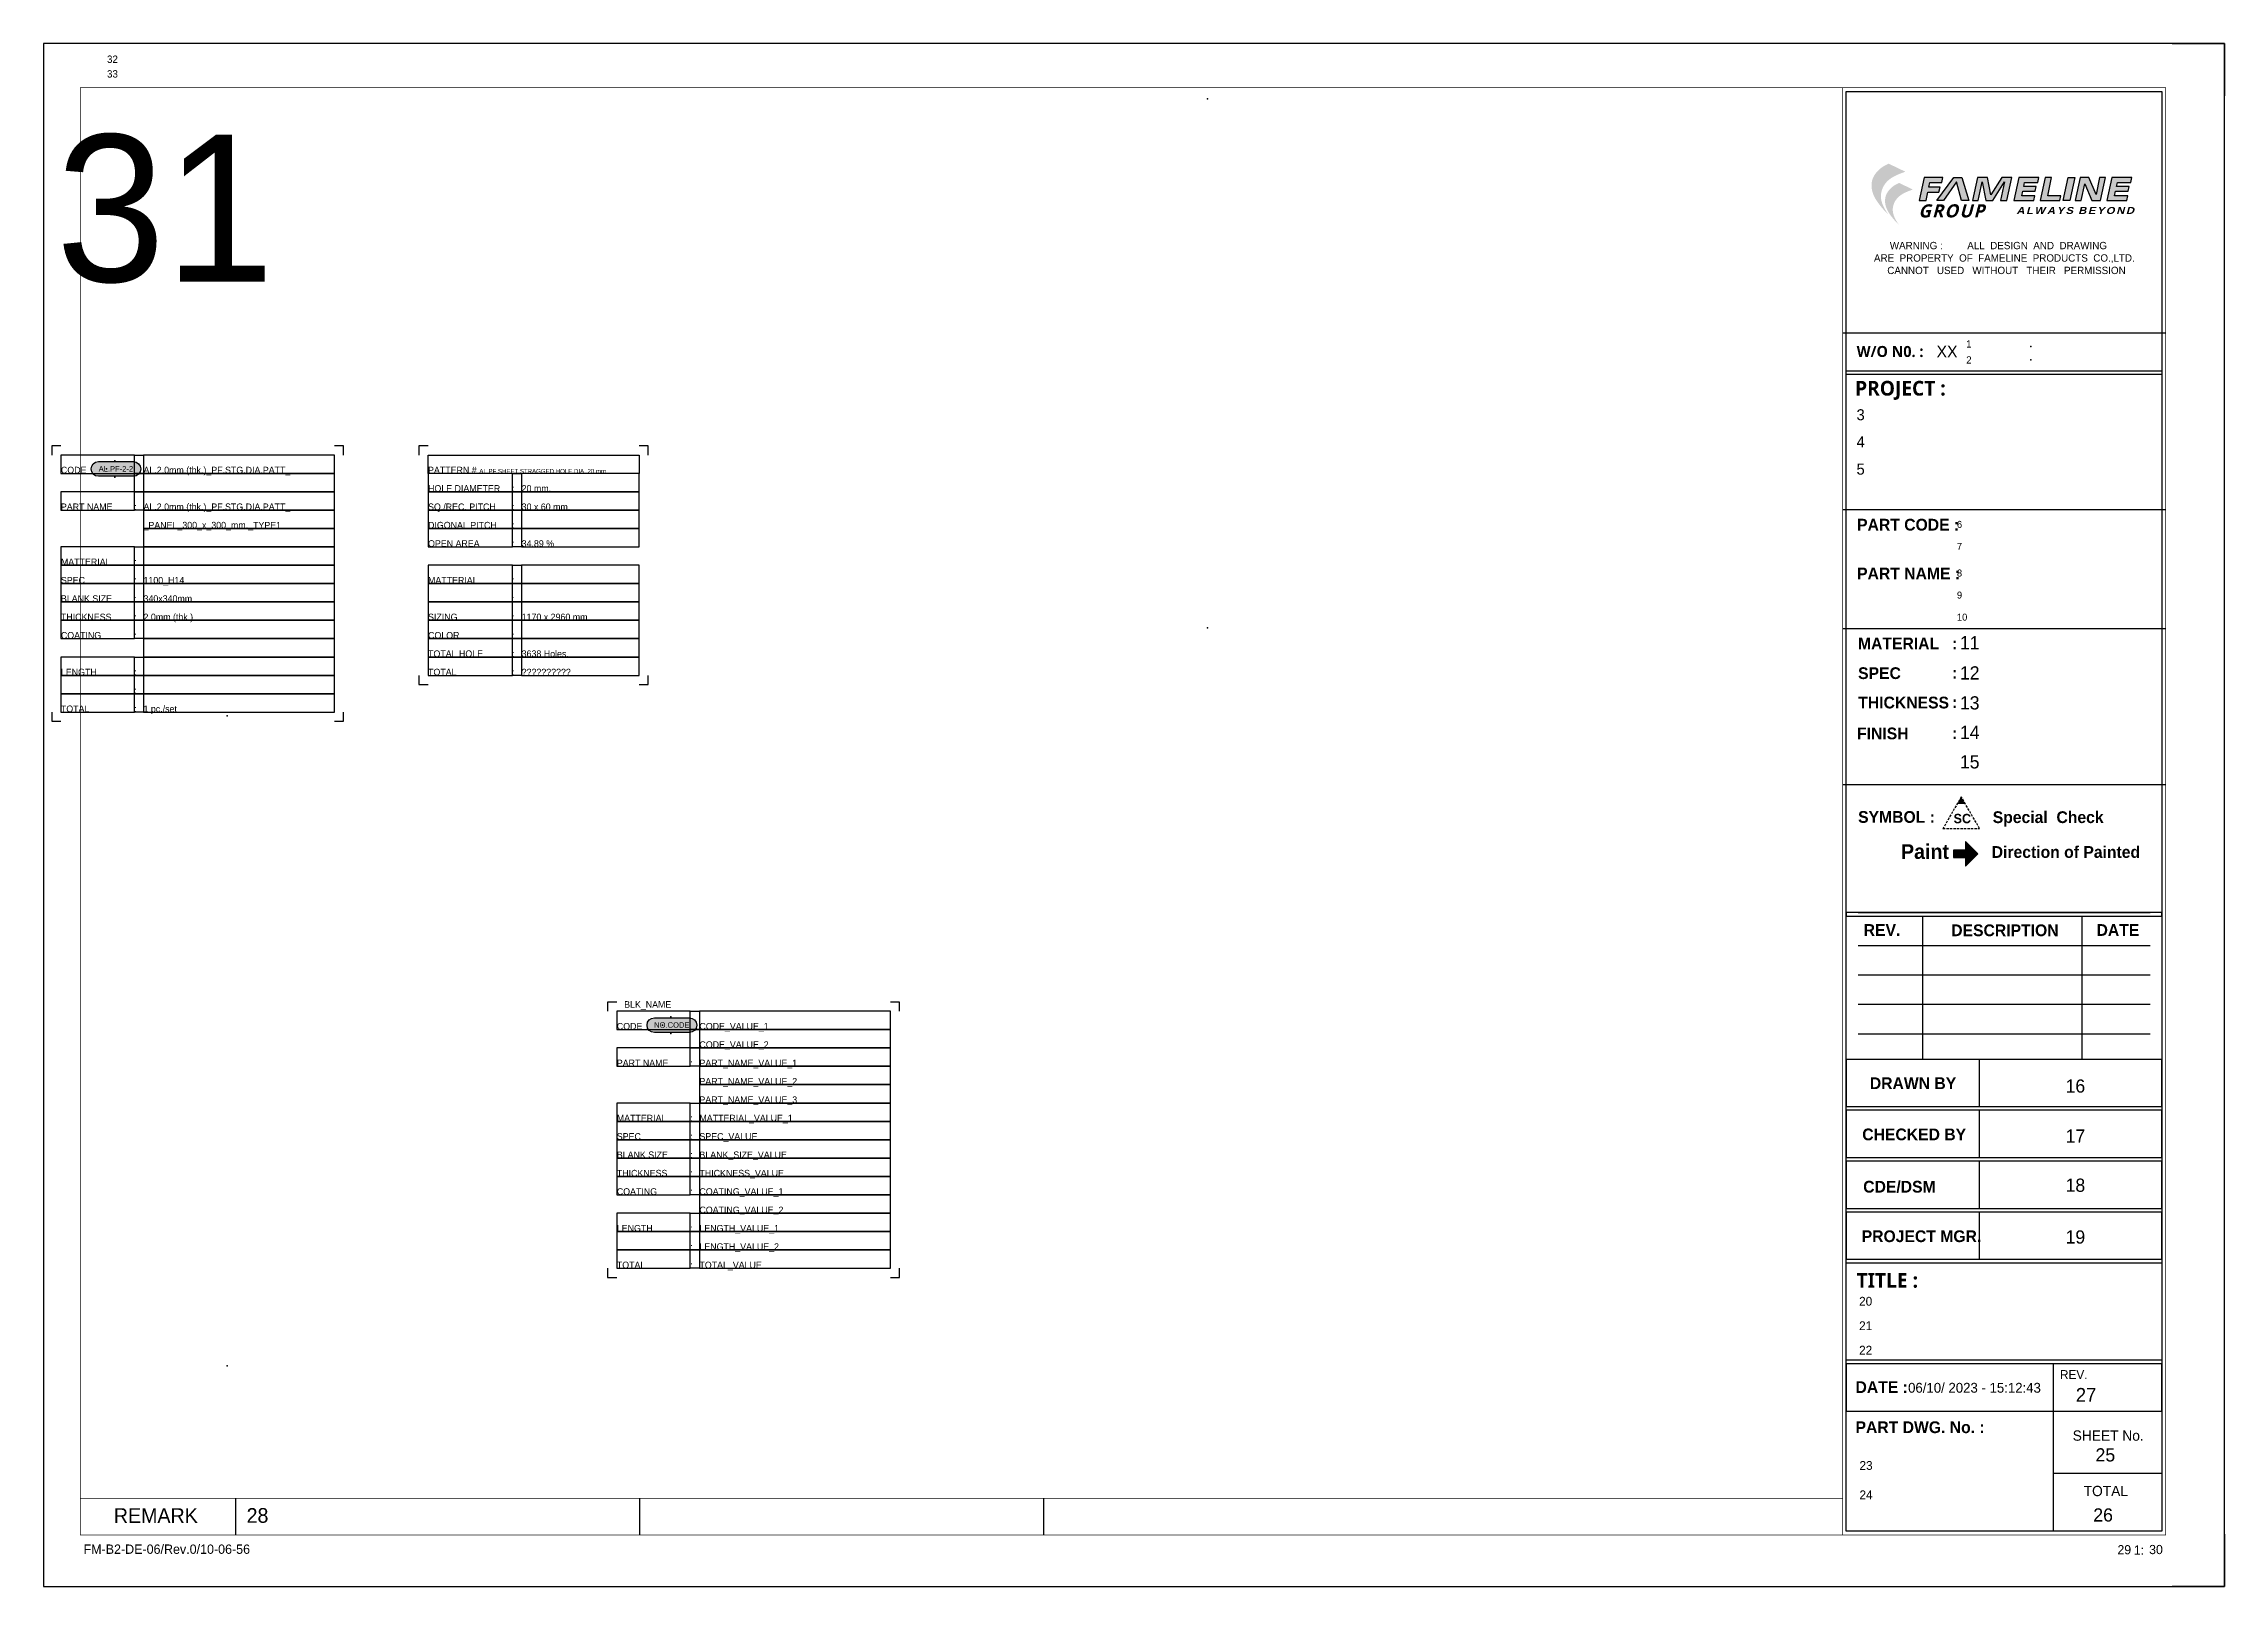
# Model space of a CAD drawing. Header units: millimetres. Extents: x -244126 to 368105, y -173968 to 259060.
# Drawn here: x 909 to 1503, y 997 to 1417 of the extents above; entities that cross this region are included whole.
import ezdxf
from ezdxf.enums import TextEntityAlignment as Align

# ---------------------------------------------------------------- set-up
doc = ezdxf.new("R2010")
doc.units = ezdxf.units.MM
doc.header["$MEASUREMENT"] = 0
for name, pattern in [('005_GG_TA_LINE', [13.75, 5, -1.25, 1.25, -1.25, 5]), ('BORDER2', [22.224999999999998, 6.35, -3.175, 6.35, -3.175, 0, -3.175]), ('HIDDEN', [9.524999999999999, 6.35, -3.175])]:
    doc.linetypes.add(name, pattern=pattern)
for name, color, linetype in [('000 - D I M 0.25', 6, 'Continuous'), ('000 - H A T C H', 8, 'Continuous'), ('000 - L I N E 0.1', 1, 'Continuous'), ('000 - SYMBOL CON', 1, 'Continuous'), ('000 - T E X T', 4, 'Continuous'), ('000 - TITLEBLOCK', 4, 'Continuous'), ('A04_TUBE SERIES', 7, 'Continuous'), ('A12_PERFORATED', 1, 'Continuous'), ('FL-Support ii', 5, 'Continuous'), ('T E X T', 4, 'Continuous')]:
    doc.layers.add(name, color=color, linetype=linetype)
doc.styles.add('BROWALLIA', font='BrowalliaUPC.ttf')
doc.styles.add('century gothic111111', font='CordiaUPC.ttf')
doc.styles.add('Cetury Gothic', font='GOTHIC.TTF')
doc.styles.add('MtXpl_BrowalliaUPC', font='BrowalliaUPC.ttf')
doc.styles.add('MtXpl_Century_Gothic', font='GOTHICB.TTF')
doc.styles.add('MtXpl_Malgun_Gothic', font='malgunbd.ttf')
doc.styles.add('TA', font='Cordia New.ttf', dxfattribs={"height": 4.5})

msp = doc.modelspace()

# ---------------------------------------------------------------- texts
at = {"layer": '000 - T E X T', "linetype": 'BORDER2', "style": 'TA'}
for s, p in [('CODE', (1065.269783486479, 1148.50353162247)), ('PART NAME', (1065.269783486479, 1138.50353162247)), (':', (1085.269783486479, 1138.50353162247)), ('MATTERIAL', (1065.269783486479, 1123.50353162247)), (':', (1085.269783486479, 1123.50353162247)), ('SPEC', (1065.269783486479, 1118.50353162247)), (':', (1085.269783486479, 1118.50353162247)), ('BLANK SIZE', (1065.269783486479, 1113.50353162247)), (':', (1085.269783486479, 1113.50353162247)), ('THICKNESS', (1065.269783486479, 1108.50353162247)), ('COATING', (1065.269783486479, 1103.50353162247)), (':', (1085.269783486479, 1108.50353162247)), (':', (1085.269783486479, 1103.50353162247)), ('LENGTH', (1065.269783486479, 1093.50353162247)), (':', (1085.269783486479, 1093.50353162247)), (':', (1085.269783486479, 1088.50353162247)), ('TOTAL', (1065.269783486479, 1083.50353162247)), (':', (1085.269783486479, 1083.50353162247))]:
    msp.add_text(s, height=1.8, dxfattribs=at).set_placement(p)
at = {"layer": '000 - T E X T', "style": 'TA', "flags": 1}
msp.add_attdef('BLK_NAME', (1067.263092140138, 1154.433322993568), '', height=1.8, dxfattribs=at)
at = {"layer": '000 - T E X T', "style": 'BROWALLIA'}
msp.add_attdef('NO.CODE', text='NO.', height=1.490927318985757, dxfattribs=at).set_placement((1080.247230542551, 1149.741292087392), align=Align.MIDDLE_CENTER)
at = {"layer": '000 - T E X T', "style": 'TA'}
for tag, p in [('CODE_VALUE_1', (1087.769783486479, 1148.50353162247)), ('CODE_VALUE_2', (1087.769783486479, 1143.50353162247)), ('PART_NAME_VALUE_1', (1087.769783486479, 1138.50353162247)), ('PART_NAME_VALUE_2', (1087.769783486479, 1133.50353162247)), ('PART_NAME_VALUE_3', (1087.769783486479, 1128.50353162247)), ('MATTERIAL_VALUE_1', (1087.769783486479, 1123.50353162247)), ('SPEC_VALUE', (1087.769783486479, 1118.50353162247)), ('BLANK_SIZE_VALUE', (1087.769783486479, 1113.50353162247)), ('THICKNESS_VALUE', (1087.769783486479, 1108.50353162247)), ('COATING_VALUE_1', (1087.769783486479, 1103.50353162247)), ('COATING_VALUE_2', (1087.769783486479, 1098.50353162247)), ('LENGTH_VALUE_1', (1087.769783486479, 1093.50353162247)), ('LENGTH_VALUE_2', (1087.769783486479, 1088.50353162247)), ('TOTAL_VALUE', (1087.769783486479, 1083.50353162247))]:
    msp.add_attdef(tag, p, '', height=1.8, dxfattribs=at)

# ---------------------------------------------------------------- blocks, each defined once
blk = doc.blocks.new('A$C829836ee')
for p in [(0, 3), (0, -3)]:
    blk.add_point(p)
blk = doc.blocks.new('*U4953')
at = {"layer": '000 - H A T C H'}
h = blk.add_hatch(color=250, dxfattribs=at)
h.dxf.hatch_style = 1
edge = h.paths.add_edge_path()
edge.add_arc((10.22903233604088, -3.798085609518239), 1.999996526771562, 90, 270, ccw=False)
edge.add_line((10.22903233604088, -1.798089082746677), (19.7635130273643, -1.798089082746678))
edge.add_arc((19.7635130273643, -3.79808560951824), 1.999996526771562, -90, 90, ccw=False)
edge.add_line((19.7635130273643, -5.798082136289803), (10.22903233604088, -5.798082136289802))
at = {"layer": '000 - SYMBOL CON', "color": 2}
blk.add_lwpolyline([(10.22903233604088, -5.798082136289802, -0.9999999999999999), (10.22903233604088, -1.798089082746677), (19.7635130273643, -1.798089082746678, -0.9999999999999999), (19.7635130273643, -5.798082136289803)], format="xyb", close=True, dxfattribs=at)
at = {"layer": 'A04_TUBE SERIES', "color": 3}
blk.add_point((12.41344191073604, -3.798085609518238), dxfattribs=at)
at = {"layer": 'Defpoints', "color": 250}
for points in [[(0, 2.5), (-2.5, 2.5), (-2.5, 0)], [(77, 0), (77, 2.5), (74.5, 2.5)], [(-2.5, -70), (-2.5, -72.5), (0, -72.5)], [(74.5, -72.5), (77, -72.5), (77, -70)]]:
    blk.add_lwpolyline(points, dxfattribs=at)
for points in [[(0, -5), (20, -5), (20, 0), (0, 0)], [(20, 0), (22.5, 0), (22.5, -5), (20, -5)], [(22.5, -5), (74.5, -5), (74.5, 0), (22.5, 0)], [(20, -5), (22.5, -5), (22.5, -10), (20, -10)], [(22.5, -10), (74.5, -10), (74.5, -5), (22.5, -5)], [(0, -15), (20, -15), (20, -10), (0, -10)], [(20, -10), (22.5, -10), (22.5, -15), (20, -15)], [(22.5, -15), (74.5, -15), (74.5, -10), (22.5, -10)], [(22.5, -20), (74.5, -20), (74.5, -15), (22.5, -15)], [(22.5, -25), (74.5, -25), (74.5, -20), (22.5, -20)], [(0, -30), (20, -30), (20, -25), (0, -25)], [(20, -25), (22.5, -25), (22.5, -30), (20, -30)], [(22.5, -30), (74.5, -30), (74.5, -25), (22.5, -25)], [(0, -35), (20, -35), (20, -30), (0, -30)], [(0, -40), (20, -40), (20, -35), (0, -35)], [(20, -30), (22.5, -30), (22.5, -35), (20, -35)], [(20, -35), (22.5, -35), (22.5, -40), (20, -40)], [(22.5, -35), (74.5, -35), (74.5, -30), (22.5, -30)], [(22.5, -40), (74.5, -40), (74.5, -35), (22.5, -35)], [(0, -45), (20, -45), (20, -40), (0, -40)], [(20, -40), (22.5, -40), (22.5, -45), (20, -45)], [(22.5, -45), (74.5, -45), (74.5, -40), (22.5, -40)], [(0, -50), (20, -50), (20, -45), (0, -45)], [(20, -45), (22.5, -45), (22.5, -50), (20, -50)], [(22.5, -50), (74.5, -50), (74.5, -45), (22.5, -45)], [(22.5, -55), (74.5, -55), (74.5, -50), (22.5, -50)], [(0, -60), (20, -60), (20, -55), (0, -55)], [(20, -55), (22.5, -55), (22.5, -60), (20, -60)], [(22.5, -60), (74.5, -60), (74.5, -55), (22.5, -55)], [(0, -65), (20, -65), (20, -60), (0, -60)], [(0, -70), (20, -70), (20, -65), (0, -65)], [(20, -60), (22.5, -60), (22.5, -65), (20, -65)], [(20, -65), (22.5, -65), (22.5, -70), (20, -70)], [(22.5, -65), (74.5, -65), (74.5, -60), (22.5, -60)], [(22.5, -70), (74.5, -70), (74.5, -65), (22.5, -65)]]:
    blk.add_lwpolyline(points, close=True, dxfattribs=at)
at = {"xscale": 0.7454636594928784, "yscale": 0.7454636594928784, "zscale": 0.7454636594928784}
blk.add_blockref('A$C829836ee', (14.71024477253762, -3.798085609518238), dxfattribs=at)
at = {"layer": '000 - T E X T', "linetype": 'BORDER2', "style": 'TA'}
for s, p in [('CODE', (0, -5)), ('PART NAME', (0, -15)), (':', (20, -15)), ('MATTERIAL', (0, -30)), (':', (20, -30)), ('SPEC', (0, -35)), (':', (20, -35)), ('BLANK SIZE', (0, -40)), (':', (20, -40)), ('THICKNESS', (0, -45)), (':', (20, -45)), ('COATING', (0, -50)), (':', (20, -50)), ('LENGTH', (0, -60)), (':', (20, -60)), (':', (20, -65)), ('TOTAL', (0, -70)), (':', (20, -70))]:
    blk.add_text(s, height=1.8, dxfattribs=at).set_placement(p)
at = {"layer": '000 - T E X T', "style": 'TA', "flags": 1}
blk.add_attdef('BLK_NAME', (1.99330865365971, 0.9297913710984744), '', height=1.8, dxfattribs=at)
at = {"layer": '000 - T E X T', "style": 'MtXpl_BrowalliaUPC'}
blk.add_attdef('NO.CODE', text='', height=1.490927318985757, dxfattribs=at).set_placement((14.97744705607189, -3.762239535077827), align=Align.MIDDLE_CENTER)
at = {"layer": '000 - T E X T', "style": 'TA'}
for tag, p in [('CODE_VALUE_1', (22.5, -5)), ('CODE_VALUE_2', (22.5, -10)), ('PART_NAME_VALUE_1', (22.5, -15)), ('PART_NAME_VALUE_2', (22.5, -20)), ('PART_NAME_VALUE_3', (22.5, -25)), ('MATTERIAL_VALUE_1', (22.5, -30)), ('SPEC_VALUE', (22.5, -35)), ('BLANK_SIZE_VALUE', (22.5, -40)), ('THICKNESS_VALUE', (22.5, -45)), ('COATING_VALUE_1', (22.5, -50)), ('COATING_VALUE_2', (22.5, -55)), ('LENGTH_VALUE_1', (22.5, -60)), ('LENGTH_VALUE_2', (22.5, -65)), ('TOTAL_VALUE', (22.5, -70))]:
    blk.add_attdef(tag, p, '', height=1.8, dxfattribs=at)
blk = doc.blocks.new('A$C895ab30c')
at = {"layer": 'Defpoints', "color": 250}
blk.add_lwpolyline([(-3.552713678800501e-15, 2.5), (-2.500000000000004, 2.5), (-2.500000000000004, 0)], dxfattribs=at)
blk = doc.blocks.new('*U77')
at = {"layer": 'Defpoints', "color": 250}
for points in [[(0, 0), (57.5, 0), (57.5, -5), (0, -5)], [(0, -10), (23, -10), (23, -5), (0, -5)], [(23, -5), (25.5, -5), (25.5, -10), (23, -10)], [(25.5, -10), (57.5, -10), (57.5, -5), (25.5, -5)], [(0, -15), (23, -15), (23, -10), (0, -10)], [(23, -10), (25.5, -10), (25.5, -15), (23, -15)], [(25.5, -15), (57.5, -15), (57.5, -10), (25.5, -10)], [(0, -20), (23, -20), (23, -15), (0, -15)], [(23, -15), (25.5, -15), (25.5, -20), (23, -20)], [(25.5, -20), (57.5, -20), (57.5, -15), (25.5, -15)], [(0, -25), (23, -25), (23, -20), (0, -20)], [(23, -20), (25.5, -20), (25.5, -25), (23, -25)], [(25.5, -25), (57.5, -25), (57.5, -20), (25.5, -20)], [(0, -35), (23, -35), (23, -30), (0, -30)], [(0, -40), (23, -40), (23, -35), (0, -35)], [(23, -30), (25.5, -30), (25.5, -35), (23, -35)], [(23, -35), (25.5, -35), (25.5, -40), (23, -40)], [(25.5, -35), (57.5, -35), (57.5, -30), (25.5, -30)], [(25.5, -40), (57.5, -40), (57.5, -35), (25.5, -35)], [(0, -45), (23, -45), (23, -40), (0, -40)], [(23, -40), (25.5, -40), (25.5, -45), (23, -45)], [(25.5, -45), (57.5, -45), (57.5, -40), (25.5, -40)], [(0, -50), (23, -50), (23, -45), (0, -45)], [(23, -45), (25.5, -45), (25.5, -50), (23, -50)], [(25.5, -50), (57.5, -50), (57.5, -45), (25.5, -45)], [(0, -55), (23, -55), (23, -50), (0, -50)], [(23, -50), (25.5, -50), (25.5, -55), (23, -55)], [(25.5, -55), (57.5, -55), (57.5, -50), (25.5, -50)], [(0, -60), (23, -60), (23, -55), (0, -55)], [(23, -55), (25.5, -55), (25.5, -60), (23, -60)], [(25.5, -60), (57.5, -60), (57.5, -55), (25.5, -55)]]:
    blk.add_lwpolyline(points, close=True, dxfattribs=at)
blk.add_blockref('A$C895ab30c', (0, 0))
for p, rotation in [((57.5, 0), 270), ((0, -60), 90), ((57.5, -60), 180)]:
    blk.add_blockref('A$C895ab30c', p, dxfattribs=dict(rotation=rotation))
at = {"style": 'TA', "flags": 1}
blk.add_attdef('BLK_NAME', (-3.552713678800501e-15, 2.5), '', height=1.8, dxfattribs=at)
at = {"layer": '000 - T E X T', "linetype": 'BORDER2', "style": 'TA'}
for s, p in [('PATTERN #', (0, -5)), ('HOLE DIAMETER', (0, -10)), (':', (23, -10)), ('SQ./REC. PITCH', (0, -15)), (':', (23, -15)), ('OPEN AREA', (0, -25)), ('DIGONAL PITCH', (0, -20)), (':', (23, -20)), (':', (23, -25)), ('MATTERIAL', (0, -35)), (':', (23, -35)), (':', (23, -40)), ('SIZING', (0, -45)), (':', (23, -45)), ('TOTAL HOLE', (0, -55)), ('COLOR ', (0, -50)), (':', (23, -50)), ('TOTAL ', (0, -60)), (':', (23, -55)), (':', (23, -60))]:
    blk.add_text(s, height=1.8, dxfattribs=at).set_placement(p)
at = {"layer": '000 - T E X T', "style": 'TA'}
for tag, p, height in [('PATTERN_DNCE', (13.97398693914147, -5), 1.2), ('HOLE_DIAMETER_VALUE', (25.5, -10), 1.8), ('SQUARE/REC_PITCH_VALUE', (25.5, -15), 1.8), ('OPEN_AREA_VALUE', (25.5, -25), 1.8), ('DIGONAL_PITCH_VALUE', (25.5, -20), 1.8), ('MATTERIAL_VALUE_1', (25.5, -35), 1.8), ('MATTERIAL_VALUE2', (25.5, -40), 1.8), ('SIZING_VALUE', (25.5, -45), 1.8), ('TOTAL_HOLE_VALUE', (25.5, -55), 1.8), ('COATING_VALUE_2', (25.5, -50), 1.8), ('TOTAL_VALUE', (25.5, -60), 1.8)]:
    blk.add_attdef(tag, p, '', height=height, dxfattribs=at)
blk = doc.blocks.new('A$Cfd196da9')
at = {"color": 0, "linetype": 'ByBlock', "const_width": 0.1}
blk.add_lwpolyline([(-143.5, -98.00000000003524), (96.5, -98.00000000003524), (96.5, 98.99999999999818), (-143.5, 98.99999999999818)], close=True, dxfattribs=at)
blk = doc.blocks.new('NEW LOGO FAMELINE')
h = blk.add_hatch(color=3)
h.dxf.hatch_style = 1
h.set_gradient(color1=(51, 51, 51), color2=(132, 132, 132), tint=1, name='INVHEMISPHERICAL')
edge = h.paths.add_edge_path()
edge.add_spline(control_points=[(167.0009379049615, -151.3195899169125), (166.2300903971212, -150.2307498488213), (164.6454674884558, -147.9924330634379), (161.9336230606338, -143.2349570570494), (159.3387790329635, -137.4182601433833), (158.4162445258817, -130.5570095750954), (159.3929645388224, -124.3607889874937), (161.9122106576623, -118.5657471613215), (166.7520948166673, -112.3159602859086), (175.3260902869029, -106.7969179839532), (182.6574049598245, -104.1772068173204), (186.7210622629117, -102.7251332276289)], knot_values=[0, 0, 0, 0, 3.999368288381419, 8.221458259253552, 16.42343478912841, 22.93582580862983, 28.68338092297152, 35.03036184530792, 41.7023102665413, 52.1065712332997, 65.0453057074517, 65.0453057074517, 65.0453057074517, 65.0453057074517], degree=3, periodic=0)
edge.add_line((186.7210622629117, -102.7251332276289), (167.4851385871406, -93.50220472138264))
edge.add_spline(control_points=[(167.4851385871406, -93.50220472138264), (165.3449348516812, -94.53950998418381), (160.6957453159596, -96.79286030465181), (154.8368032497955, -101.7420330637069), (150.2723040671901, -107.6483036433815), (147.9695875419945, -114.3119507551579), (147.7948862400633, -121.1385693339457), (149.6391252143975, -128.8139873949264), (153.345679244739, -135.6045382360935), (157.9221423154468, -141.5572352551522), (162.0814630855159, -146.6763135098804), (165.308004580048, -149.7217044403617), (167.0009379049615, -151.3195899169125)], knot_values=[0, 0, 0, 0, 7.114642815614237, 15.45522156639508, 22.76137338177761, 29.24641791634722, 36.24859524546234, 42.95495187438804, 52.71696167332669, 59.17388620292658, 65.49319364631903, 72.46900818175826, 72.46900818175826, 72.46900818175826, 72.46900818175826], degree=3, periodic=0)
edge = h.paths.add_edge_path(flags=16)
edge.add_spline(control_points=[(174.4277317441898, -106.2681020591578), (174.0934479323107, -106.1557477384388), (172.5033159164102, -105.6212970825853), (168.5854423415538, -105.4022464189834), (162.7131913873577, -105.7535777315381), (156.241837696743, -106.8837334675501), (152.5787989206245, -109.0965977174627), (150.9873145802484, -110.0580231940571)], knot_values=[0, 0, 0, 0, 1.056476007499175, 5.025479140350331, 11.59914940867255, 18.81141659129087, 24.35228487922967, 24.35228487922967, 24.35228487922967, 24.35228487922967], degree=3, periodic=0)
edge.add_spline(control_points=[(150.9873145802484, -110.0580231940571), (151.0986281071745, -109.8013883766025), (151.2151872443134, -109.5472582390694), (151.8315765689322, -108.2745224017984), (152.4148654823514, -107.2990605245802), (153.9261848519288, -105.1415262649451), (154.903329282067, -103.9857659908196), (157.1403632100906, -101.6531843332038), (158.4130456123839, -100.5053823570472), (160.4365306483792, -98.95606319686007), (161.1301032780969, -98.46833517512673), (162.553068023347, -97.55639842982671), (163.2886741046715, -97.12884974403133), (164.9077087827523, -96.24735309191749), (165.7964549181476, -95.79899310012854), (166.9611115382251, -95.2269637375401), (167.224343134143, -95.09866727168222), (167.488469270631, -94.97035117312586)], knot_values=[0.6367442018246336, 0.6367442018246336, 0.6367442018246336, 0.6367442018246336, 1.528082947009263, 1.528082947009263, 5.150301452688957, 5.150301452688957, 9.845601194086786, 9.845601194086786, 15.15014956769292, 15.15014956769292, 17.80242375449598, 17.80242375449598, 20.45469794129905, 20.45469794129905, 23.49190337557659, 23.49190337557659, 24.37376189089073, 24.37376189089073, 24.37376189089073, 24.37376189089073], degree=3, periodic=0)
edge.add_line((167.4884692706309, -94.97035117312589), (183.3004730621421, -102.5516341397105))
edge.add_spline(control_points=[(183.3004730621421, -102.5516341397105), (182.4142794388122, -102.8759065321106), (181.5279388803323, -103.2070495847387), (178.5507121424566, -104.3631928114399), (176.4681088493271, -105.244571139158), (174.4277317441884, -106.2681020591585)], knot_values=[3.151220902940356, 3.151220902940356, 3.151220902940356, 3.151220902940356, 5.963358363592047, 5.963358363592047, 12.61848803004802, 12.61848803004802, 12.61848803004802, 12.61848803004802], degree=3, periodic=0)
h = blk.add_hatch(color=253)
h.dxf.hatch_style = 1
edge = h.paths.add_edge_path()
edge.add_spline(control_points=[(167.488469270631, -94.97035117312586), (167.224343134143, -95.09866727168222), (166.9611115382251, -95.2269637375401), (165.7964549181476, -95.79899310012854), (164.9077087827523, -96.24735309191749), (163.2886741046715, -97.12884974403133), (162.553068023347, -97.55639842982671), (161.1301032780969, -98.46833517512673), (160.4365306483792, -98.95606319686007), (158.4130456123839, -100.5053823570472), (157.1403632100906, -101.6531843332038), (154.903329282067, -103.9857659908196), (153.9261848519288, -105.1415262649451), (152.4148654823514, -107.2990605245802), (151.8315765689322, -108.2745224017984), (151.2151872443134, -109.5472582390694), (151.0986281071745, -109.8013883766025), (150.9873145802484, -110.0580231940571)], knot_values=[0.6367442018246346, 0.6367442018246346, 0.6367442018246346, 0.6367442018246346, 1.518602717138772, 1.518602717138772, 4.555808151416317, 4.555808151416317, 7.208082338219382, 7.208082338219382, 9.860356525022448, 9.860356525022448, 15.16490489862858, 15.16490489862858, 19.86020464002641, 19.86020464002641, 23.4824231457061, 23.4824231457061, 24.37376189089073, 24.37376189089073, 24.37376189089073, 24.37376189089073], degree=3, periodic=0)
edge.add_spline(control_points=[(150.9873145802484, -110.0580231940571), (152.5787989206245, -109.0965977174627), (156.241837696743, -106.8837334675501), (162.7131913873577, -105.7535777315381), (168.5854423415538, -105.4022464189834), (172.5033159164102, -105.6212970825853), (174.0934479323107, -106.1557477384388), (174.4277317441898, -106.2681020591578)], knot_values=[0, 0, 0, 0, 5.540868287938803, 12.75313547055712, 19.32680573887934, 23.2958088717305, 24.35228487922967, 24.35228487922967, 24.35228487922967, 24.35228487922967], degree=3, periodic=0)
edge.add_spline(control_points=[(174.4277317441884, -106.2681020591585), (176.4681088493271, -105.244571139158), (178.5507121424566, -104.3631928114399), (181.5279388803323, -103.2070495847387), (182.4142794388122, -102.8759065321106), (183.3004730621421, -102.5516341397105)], knot_values=[3.151220902940356, 3.151220902940356, 3.151220902940356, 3.151220902940356, 9.80635056939633, 9.80635056939633, 12.61848803004802, 12.61848803004802, 12.61848803004802, 12.61848803004802], degree=3, periodic=0)
edge.add_line((183.3004730621421, -102.5516341397105), (167.4884692706309, -94.97035117312589))
edge = h.paths.add_edge_path()
edge.add_spline(control_points=[(179.4992214006639, -116.7628980712889), (179.2820080699879, -116.8684232855573), (179.0655303959161, -116.9739323541921), (178.1077344469627, -117.4443606304106), (177.3768430979977, -117.8130850908268), (176.0453735222033, -118.5380145746384), (175.4404222322075, -118.8896241324906), (174.2701975968868, -119.6395870874876), (173.6998139802941, -120.0406872189376), (172.0357305613418, -121.3148238096558), (170.9890958466912, -122.2587587549534), (169.1493930561901, -124.1770385498329), (168.3458042896862, -125.1275182787378), (167.1029181507146, -126.9018417471168), (166.62323019058, -127.7040468076057), (166.1163209540543, -128.7507254663718), (166.0204644866281, -128.9597182390399), (165.9289219295211, -129.1707708225061)], knot_values=[0.6367442018246346, 0.6367442018246346, 0.6367442018246346, 0.6367442018246346, 1.518602717138772, 1.518602717138772, 4.555808151416317, 4.555808151416317, 7.208082338219382, 7.208082338219382, 9.860356525022448, 9.860356525022448, 15.16490489862858, 15.16490489862858, 19.86020464002641, 19.86020464002641, 23.4824231457061, 23.4824231457061, 24.37376189089073, 24.37376189089073, 24.37376189089073, 24.37376189089073], degree=3, periodic=0)
edge.add_spline(control_points=[(165.9289219295211, -129.1707708225061), (166.2884388807456, -128.9535844214805), (166.6479558319702, -128.736398020455), (167.0094264628789, -128.5239320920192)], knot_values=[0, 0, 0, 0, 1.522017804951855, 1.522017804951855, 1.522017804951855, 1.522017804951855], degree=3, periodic=0)
edge.add_spline(control_points=[(167.0094264628789, -128.5239320920192), (167.7323677246965, -128.0990002351477), (168.463123705251, -127.6929502686354), (169.2173238420168, -127.3435459732006)], knot_values=[1.522017804951855, 1.522017804951855, 1.522017804951855, 1.522017804951855, 4.566053414855564, 4.566053414855564, 4.566053414855564, 4.566053414855564], degree=3, periodic=0)
edge.add_spline(control_points=[(169.2173238420168, -127.3435459732006), (169.4588471370165, -127.2316535555164), (170.2205549757576, -126.9003893378398), (171.01071210536, -126.6378641764128), (171.5569049621968, -126.4848944558711)], knot_values=[4.566053414855564, 4.566053414855564, 4.566053414855564, 4.566053414855564, 5.540868287938803, 7.610089024759274, 7.610089024759274, 7.610089024759274, 7.610089024759274], degree=3, periodic=0)
edge.add_spline(control_points=[(171.5569049621968, -126.4848944558711), (172.3604105894607, -126.2598603315362), (173.1835532237858, -126.0899793621693), (174.0133690932483, -125.9552652956716)], knot_values=[7.610089024759274, 7.610089024759274, 7.610089024759274, 7.610089024759274, 10.65412463466298, 10.65412463466298, 10.65412463466298, 10.65412463466298], degree=3, periodic=0)
edge.add_spline(control_points=[(174.0133690932483, -125.9552652956716), (174.5855675577249, -125.86237338455), (175.8371936429655, -125.6966762237022), (177.0837214147245, -125.5790962319005), (177.7575448645068, -125.5312332270811)], knot_values=[10.65412463466298, 10.65412463466298, 10.65412463466298, 10.65412463466298, 12.75313547055712, 15.22017804951855, 15.22017804951855, 15.22017804951855, 15.22017804951855], degree=3, periodic=0)
edge.add_spline(control_points=[(177.7575448645068, -125.5312332270811), (178.8791882687247, -125.4515606901888), (180.1273110709672, -125.4112383842229), (181.3868726176966, -125.4338105831266), (181.5136237901115, -125.4369944728487)], knot_values=[15.22017804951855, 15.22017804951855, 15.22017804951855, 15.22017804951855, 19.32680573887934, 19.78623146437411, 19.78623146437411, 19.78623146437411, 19.78623146437411], degree=3, periodic=0)
edge.add_spline(control_points=[(181.5136237901115, -125.4369944728487), (182.1434890670494, -125.4528161930217), (182.7737742680443, -125.4911767974286), (183.392355470459, -125.5859433840708)], knot_values=[19.78623146437411, 19.78623146437411, 19.78623146437411, 19.78623146437411, 22.06925817180189, 22.06925817180189, 22.06925817180189, 22.06925817180189], degree=3, periodic=0)
edge.add_spline(control_points=[(183.392355470459, -125.5859433840708), (183.7246867587072, -125.6368565086513), (184.1328822632763, -125.7202368867953), (184.5329810801353, -125.8367732651843), (184.6104318878848, -125.860296362125)], knot_values=[22.06925817180189, 22.06925817180189, 22.06925817180189, 22.06925817180189, 23.2958088717305, 23.59127597675375, 23.59127597675375, 23.59127597675375, 23.59127597675375], degree=3, periodic=0)
edge.add_spline(control_points=[(184.6104318878848, -125.860296362125), (184.8099151914381, -125.9208827552676), (185.00794042794, -125.9874399445235), (185.2059656644419, -126.0539971337793)], knot_values=[23.59127597675375, 23.59127597675375, 23.59127597675375, 23.59127597675375, 24.35228487922967, 24.35228487922967, 24.35228487922967, 24.35228487922967], degree=3, periodic=0)
edge.add_spline(control_points=[(185.2059656644408, -126.0539971337798), (186.8839408649845, -125.2122608212006), (188.5966422424114, -124.4874286455784), (191.0450683789177, -123.5366339822805), (191.7739814178945, -123.2643069557015), (192.5027736196313, -122.9976302559395)], knot_values=[3.151220902940356, 3.151220902940356, 3.151220902940356, 3.151220902940356, 9.80635056939633, 9.80635056939633, 12.61848803004802, 12.61848803004802, 12.61848803004802, 12.61848803004802], degree=3, periodic=0)
edge.add_line((192.5027736196313, -122.9976302559395), (179.4992214006639, -116.7628980712889))
h = blk.add_hatch(color=3)
h.dxf.hatch_style = 1
h.set_gradient(color1=(51, 51, 51), color2=(132, 132, 132), tint=1, name='INVHEMISPHERICAL')
edge = h.paths.add_edge_path()
edge.add_spline(control_points=[(179.0982829961796, -163.1036577982298), (178.4643496912531, -162.2082122323029), (177.1611798329671, -160.3674544393563), (174.9310000852345, -156.4549782917874), (172.7970396929406, -151.6714149271383), (172.0383612993089, -146.0288264716478), (172.8416010315437, -140.9331485908737), (174.9133908496281, -136.1673940419033), (178.8936382126576, -131.0276640580616), (185.9447621114677, -126.488887333843), (191.9739241607583, -124.334476583435), (195.3158143245497, -123.140313275716)], knot_values=[0, 0, 0, 0, 3.28901985267489, 6.761202640721635, 13.50638380253191, 18.86207545357271, 23.58877765059976, 28.8084385452361, 34.29534778468007, 42.85165428225639, 53.4922733714269, 53.4922733714269, 53.4922733714269, 53.4922733714269], degree=3, periodic=0)
edge.add_line((195.3158143245497, -123.140313275716), (179.4964822970523, -115.5555166854722))
edge.add_spline(control_points=[(179.4964822970523, -115.5555166854722), (177.7364111890364, -116.4085808087609), (173.9129881933949, -118.2617019530629), (169.0946830557394, -122.3318266040333), (165.3409081226527, -127.189053993732), (163.4471889599406, -132.6691363621208), (163.3035172575849, -138.2832439944437), (164.8201914326747, -144.5953914537018), (167.8684052784018, -150.1798375253678), (171.6320191316993, -155.075245315023), (175.0525814805438, -159.2850976699836), (177.706040293483, -161.7895810051662), (179.0982829961796, -163.1036577982298)], knot_values=[0, 0, 0, 0, 5.850974398438405, 12.71013992560672, 18.71860842230899, 24.05181073869589, 29.81029522593727, 35.32550125378252, 43.35363012703264, 48.66370697761254, 53.86060962267638, 59.59741374804063, 59.59741374804063, 59.59741374804063, 59.59741374804063], degree=3, periodic=0)
edge = h.paths.add_edge_path(flags=16)
edge.add_spline(control_points=[(171.5569049621968, -126.4848944558711), (171.01071210536, -126.6378641764128), (170.2205549757576, -126.9003893378398), (169.4588471370165, -127.2316535555164), (169.2173238420168, -127.3435459732006)], knot_values=[4.566053414855565, 4.566053414855565, 4.566053414855565, 4.566053414855565, 6.635274151676036, 7.610089024759275, 7.610089024759275, 7.610089024759275, 7.610089024759275], degree=3, periodic=0)
edge.add_spline(control_points=[(169.2173238420168, -127.3435459732006), (168.463123705251, -127.6929502686354), (167.7323677246965, -128.0990002351477), (167.0094264628789, -128.5239320920192)], knot_values=[1.522017804951854, 1.522017804951854, 1.522017804951854, 1.522017804951854, 4.566053414855564, 4.566053414855564, 4.566053414855564, 4.566053414855564], degree=3, periodic=0)
edge.add_spline(control_points=[(167.0094264628789, -128.5239320920192), (166.6479558319702, -128.736398020455), (166.2884388807456, -128.9535844214805), (165.9289219295211, -129.1707708225061)], knot_values=[0, 0, 0, 0, 1.522017804951855, 1.522017804951855, 1.522017804951855, 1.522017804951855], degree=3, periodic=0)
edge.add_spline(control_points=[(165.9289219295211, -129.1707708225061), (166.0204644866281, -128.9597182390399), (166.1163209540543, -128.7507254663718), (166.62323019058, -127.7040468076057), (167.1029181507146, -126.9018417471168), (168.3458042896862, -125.1275182787378), (169.1493930561901, -124.1770385498329), (170.9890958466912, -122.2587587549534), (172.0357305613418, -121.3148238096558), (173.6998139802941, -120.0406872189376), (174.2701975968868, -119.6395870874876), (175.4404222322075, -118.8896241324906), (176.0453735222033, -118.5380145746384), (177.3768430979977, -117.8130850908268), (178.1077344469627, -117.4443606304106), (179.0655303959161, -116.9739323541921), (179.2820080699879, -116.8684232855573), (179.4992214006639, -116.7628980712889)], knot_values=[0.6367442018246336, 0.6367442018246336, 0.6367442018246336, 0.6367442018246336, 1.528082947009263, 1.528082947009263, 5.150301452688957, 5.150301452688957, 9.845601194086786, 9.845601194086786, 15.15014956769292, 15.15014956769292, 17.80242375449598, 17.80242375449598, 20.45469794129905, 20.45469794129905, 23.49190337557659, 23.49190337557659, 24.37376189089073, 24.37376189089073, 24.37376189089073, 24.37376189089073], degree=3, periodic=0)
edge.add_line((179.4992214006639, -116.7628980712889), (192.5027736196313, -122.9976302559395))
edge.add_spline(control_points=[(192.5027736196313, -122.9976302559395), (191.7739814178945, -123.2643069557015), (191.0450683789177, -123.5366339822805), (188.5966422424114, -124.4874286455784), (186.8839408649845, -125.2122608212006), (185.2059656644408, -126.0539971337798)], knot_values=[3.151220902940356, 3.151220902940356, 3.151220902940356, 3.151220902940356, 5.963358363592047, 5.963358363592047, 12.61848803004802, 12.61848803004802, 12.61848803004802, 12.61848803004802], degree=3, periodic=0)
edge.add_spline(control_points=[(185.2059656644419, -126.0539971337793), (185.00794042794, -125.9874399445235), (184.8099151914381, -125.9208827552676), (184.6104318878848, -125.860296362125)], knot_values=[23.59127597675375, 23.59127597675375, 23.59127597675375, 23.59127597675375, 24.35228487922967, 24.35228487922967, 24.35228487922967, 24.35228487922967], degree=3, periodic=0)
edge.add_spline(control_points=[(184.6104318878848, -125.860296362125), (184.5329810801353, -125.8367732651843), (184.1328822632763, -125.7202368867953), (183.7246867587072, -125.6368565086513), (183.392355470459, -125.5859433840708)], knot_values=[22.06925817180189, 22.06925817180189, 22.06925817180189, 22.06925817180189, 22.36472527682514, 23.59127597675375, 23.59127597675375, 23.59127597675375, 23.59127597675375], degree=3, periodic=0)
edge.add_spline(control_points=[(183.392355470459, -125.5859433840708), (182.7737742680443, -125.4911767974286), (182.1434890670494, -125.4528161930217), (181.5136237901115, -125.4369944728487)], knot_values=[19.78623146437411, 19.78623146437411, 19.78623146437411, 19.78623146437411, 22.06925817180189, 22.06925817180189, 22.06925817180189, 22.06925817180189], degree=3, periodic=0)
edge.add_spline(control_points=[(181.5136237901115, -125.4369944728487), (181.3868726176966, -125.4338105831266), (180.1273110709672, -125.4112383842229), (178.8791882687247, -125.4515606901888), (177.7575448645068, -125.5312332270811)], knot_values=[15.22017804951855, 15.22017804951855, 15.22017804951855, 15.22017804951855, 15.67960377501332, 19.78623146437412, 19.78623146437412, 19.78623146437412, 19.78623146437412], degree=3, periodic=0)
edge.add_spline(control_points=[(177.7575448645068, -125.5312332270811), (177.0837214147245, -125.5790962319005), (175.8371936429655, -125.6966762237022), (174.5855675577249, -125.86237338455), (174.0133690932483, -125.9552652956716)], knot_values=[10.65412463466298, 10.65412463466298, 10.65412463466298, 10.65412463466298, 13.12116721362441, 15.22017804951855, 15.22017804951855, 15.22017804951855, 15.22017804951855], degree=3, periodic=0)
edge.add_spline(control_points=[(174.0133690932483, -125.9552652956716), (173.1835532237858, -126.0899793621693), (172.3604105894607, -126.2598603315362), (171.5569049621968, -126.4848944558711)], knot_values=[7.610089024759274, 7.610089024759274, 7.610089024759274, 7.610089024759274, 10.65412463466298, 10.65412463466298, 10.65412463466298, 10.65412463466298], degree=3, periodic=0)
blk = doc.blocks.new('*U1670')
h = blk.add_hatch(color=3)
h.dxf.hatch_style = 1
h.paths.add_polyline_path([(510.8843887414259, 377.2503472946955), (512.7274774293473, 377.2503472946955), (513.2251903367178, 379.5914233290187), (516.2631955290199, 379.5914233290187), (516.5404187309687, 380.8953890984994), (513.5024135386702, 380.8953890984994), (513.7835688409941, 382.2178501607923), (517.053789528014, 382.2178501607923), (517.3373305806599, 383.5515329993632), (512.2240212057222, 383.5515329993632)])
h.paths.add_polyline_path([(515.6390378693759, 377.2503472946955), (517.4985502313684, 377.2503472946955), (521.056455369202, 382.3429047019781), (522.3793454629995, 377.2503472946955), (524.4378228802198, 377.2503472946955), (522.4994406194674, 383.5515329993632), (520.3481757583686, 383.5515329993632)])
h.paths.add_polyline_path([(528.0209462565435, 382.404883513731), (529.0598144701507, 377.2503472946955), (530.933376629866, 377.2503472946955), (534.1389528401633, 382.3892074543928), (533.0464308574628, 377.2503472946955), (534.731925432261, 377.2503472946955), (536.0715578965574, 383.5515329993632), (533.3456003602041, 383.5515329993632), (530.402281214112, 378.8461161470032), (529.5080022010079, 383.5515329993632), (526.7119869911694, 383.5515329993632), (525.3723545268731, 377.2503472946955), (526.9250915426746, 377.2503472946955)])
h.paths.add_polyline_path([(536.6775559892558, 377.2503472946955), (542.1294319528934, 377.2503472946955), (542.4129730055429, 378.5840301332664), (538.8095733206828, 378.5840301332664), (539.0738973798216, 379.8273226237161), (542.4639307720863, 379.8273226237161), (542.727734516171, 381.0681677251687), (539.3377011239063, 381.0681677251687), (539.5821236796874, 382.2178501607923), (543.1855233645438, 382.2178501607923), (543.4690644171897, 383.5515329993632), (538.0171884535557, 383.5515329993632)])
h.paths.add_polyline_path([(543.8235448330815, 377.2503472946955), (549.1770638484777, 377.2503472946955), (549.4606049011236, 378.5840301332664), (545.8984144236747, 378.5840301332664), (546.9545058353215, 383.5515329993632), (545.1631772973815, 383.5515329993632)])
h.paths.add_polyline_path([(550.1293034957052, 377.2503472946955), (551.9154542100696, 377.2503472946955), (553.2550866743695, 383.5515329993632), (551.4689359600015, 383.5515329993632)])
h.paths.add_polyline_path([(553.371333477171, 377.2503472946955), (555.0058386681521, 377.2503472946955), (555.9726340734014, 381.7978314362417), (557.882168347809, 377.2503472946955), (560.2926664680599, 377.2503472946955), (561.6322989323562, 383.5515329993632), (560.0284517150285, 383.5515329993632), (559.0478054727828, 378.9388991257856), (557.1025866258315, 383.5515329993632), (554.7109659414709, 383.5515329993632)])
h.paths.add_polyline_path([(561.9758804929843, 377.2503472946955), (567.4277564566219, 377.2503472946955), (567.7112975092678, 378.5840301332664), (564.1078978244113, 378.5840301332664), (564.3722218835464, 379.8273226237161), (567.7622552758112, 379.8273226237161), (568.0260590198959, 381.0681677251687), (564.6360256276312, 381.0681677251687), (564.8804481834122, 382.2178501607923), (568.4838478682723, 382.2178501607923), (568.7673889209182, 383.5515329993632), (563.3155129572806, 383.5515329993632)])
h = blk.add_hatch(color=150)
h.dxf.hatch_style = 1
h.paths.add_polyline_path([(522.3385612363818, 214.9627222999752), (521.1838606980018, 212.9627222999752), (523.4932617747581, 212.9627222999752)])
at = {"layer": 'FL-Support ii'}
blk.add_hatch(color=1, dxfattribs=at).paths.add_polyline_path([(523.5269724679347, 200.4262624901239), (523.5269724679347, 202.7608361947814), (526.8680436563409, 199.4197650063743), (523.5269724679347, 196.0786938179663), (523.5269724679347, 198.4132675226247), (520.1859012795248, 198.4132675226247), (520.1859012795248, 200.4262624901239)])
at = {"color": 3, "linetype": 'Continuous'}
for p, q in [((490, 341.2954356989758), (578, 341.2954356989758)), ((490.0000000000036, 293.1428150544807), (578, 293.1428150544807)), ((578, 260.7236021852423), (490.0000000000036, 260.7236021852432)), ((578, 260.7236021852423), (490, 260.7236021852432)), ((577.9999999999964, 218.2304733901001), (490, 218.2304733901001)), ((511.8065500009579, 182.4659635775288), (511.8065500009579, 143.4659635775288)), ((555.1934499990457, 182.4659635775288), (555.1934499990457, 143.4659635775288)), ((494.2087617487305, 174.4659635775288), (573.7912382512732, 174.4659635775288)), ((527.2355261043595, 143.4659635775297), (527.2355261043595, 130.6080613798349)), ((527.2355261043595, 129.6080613798349), (527.2355261043595, 116.7501591821401)), ((527.2355261043595, 115.7501591821401), (527.2355261043595, 102.8922569844462)), ((527.2355261043595, 101.8922569844462), (527.2355261043595, 89.03435478675146)), ((547.3978168677713, 60.57370659301341), (547.3978168677713, 47.71580439531863)), ((547.3978168677713, 47.71580439531863), (547.3978168677713, 14.99999999992997)), ((547.3978168677713, 30.85790219762475), (577, 30.85790219762475))]:
    blk.add_line(p, q, dxfattribs=at)
at = {"color": 8, "linetype": 'Continuous'}
for p, q in [((494.2087617487305, 183.4659635775288), (573.7912382512732, 183.4659635775288)), ((494.2087617487305, 166.4659635775288), (573.7912382512732, 166.4659635775288)), ((494.2087617487305, 158.4659635775288), (573.7912382512732, 158.4659635775288)), ((494.2087617487305, 150.4659635775288), (573.7912382512732, 150.4659635775288))]:
    blk.add_line(p, q, dxfattribs=at)
at = {"color": 3}
for points in [[(517.3373305806599, 383.5515329993632), (512.2240212057222, 383.5515329993632), (510.8843887414259, 377.2503472946955), (512.7274774293473, 377.2503472946955), (513.2251903367178, 379.5914233290187), (516.2631955290199, 379.5914233290187), (516.5404187309687, 380.8953890984994), (513.5024135386702, 380.8953890984994), (513.7835688409941, 382.2178501607923), (517.053789528014, 382.2178501607923), (517.3373305806599, 383.5515329993632)], [(515.6390378693759, 377.2503472946955), (520.3481757583686, 383.5515329993632), (522.4994406194674, 383.5515329993632), (524.4378228802198, 377.2503472946955), (522.3793454629995, 377.2503472946955), (521.056455369202, 382.3429047019781), (517.4985502313684, 377.2503472946955), (515.6390378693759, 377.2503472946955)], [(525.3723545268731, 377.2503472946955), (526.9250915426746, 377.2503472946955), (528.0209462565435, 382.404883513731), (529.0598144701507, 377.2503472946955), (530.933376629866, 377.2503472946955), (534.1389528401633, 382.3892074543928), (533.0464308574628, 377.2503472946955), (534.731925432261, 377.2503472946955), (536.0715578965574, 383.5515329993632), (533.3456003602041, 383.5515329993632), (530.402281214112, 378.8461161470032), (529.5080022010079, 383.5515329993632), (526.7119869911694, 383.5515329993632), (525.3723545268731, 377.2503472946955)], [(546.9545058353215, 383.5515329993632), (545.1631772973815, 383.5515329993632), (543.8235448330815, 377.2503472946955), (549.1770638484777, 377.2503472946955), (549.4606049011236, 378.5840301332664), (545.8984144236747, 378.5840301332664), (546.9545058353215, 383.5515329993632)], [(551.4689359600015, 383.5515329993632), (553.2550866743695, 383.5515329993632), (551.9154542100696, 377.2503472946955), (550.1293034957052, 377.2503472946955), (551.4689359600015, 383.5515329993632)], [(553.371333477171, 377.2503472946955), (555.0058386681521, 377.2503472946955), (555.9726340734014, 381.7978314362417), (557.882168347809, 377.2503472946955), (560.2926664680599, 377.2503472946955), (561.6322989323562, 383.5515329993632), (560.0284517150285, 383.5515329993632), (559.0478054727828, 378.9388991257856), (557.1025866258315, 383.5515329993632), (554.7109659414709, 383.5515329993632), (553.371333477171, 377.2503472946955)]]:
    blk.add_lwpolyline(points, dxfattribs=at)
for points in [[(539.5821236796874, 382.2178501607923), (543.1855233645438, 382.2178501607923), (543.4690644171897, 383.5515329993632), (538.0171884535557, 383.5515329993632), (536.6775559892558, 377.2503472946955), (542.1294319528934, 377.2503472946955), (542.4129730055429, 378.5840301332664), (538.8095733206828, 378.5840301332664), (539.0738973798216, 379.8273226237161), (542.4639307720863, 379.8273226237161), (542.727734516171, 381.0681677251687), (539.3377011239063, 381.0681677251687)], [(564.8804481834122, 382.2178501607923), (568.4838478682723, 382.2178501607923), (568.7673889209182, 383.5515329993632), (563.3155129572806, 383.5515329993632), (561.9758804929843, 377.2503472946955), (567.4277564566219, 377.2503472946955), (567.7112975092678, 378.5840301332664), (564.1078978244113, 378.5840301332664), (564.3722218835464, 379.8273226237161), (567.7622552758112, 379.8273226237161), (568.0260590198959, 381.0681677251687), (564.6360256276312, 381.0681677251687)]]:
    blk.add_lwpolyline(points, close=True, dxfattribs=at)
at = {"color": 3, "linetype": 'Continuous'}
for points in [[(577, 330.9584704765275), (577, 329.9584704765275), (491, 329.9584704765275), (491, 330.9584704765275)], [(577, 182.4659635775288), (577, 183.4659635775288), (491, 183.4659635775288), (491, 182.4659635775288)], [(577, 130.6080613798349), (577, 143.4659635775297), (491.0000006042646, 143.4659635775297), (491.0000006042646, 130.6080613798349)], [(577, 116.7501591821401), (577, 129.6080613798349), (491.0000006042646, 129.6080613798349), (491.0000006042646, 116.7501591821401)], [(577, 102.8922569844462), (577, 115.7501591821401), (491.0000006042646, 115.7501591821401), (491.0000006042646, 102.8922569844462)], [(577, 89.03435478675146), (577, 101.8922569844462), (491.0000006042646, 101.8922569844462), (491.0000006042646, 89.03435478675146)], [(577, 88.03435478675146), (577, 61.57370659301341), (491, 61.57370659301341), (491.0000000000036, 88.03435478675146)], [(577, 47.71580439531863), (577, 60.57370659301341), (491.0000006042646, 60.57370659301341), (491.0000006042646, 47.71580439531863)], [(577, 47.71580439531863), (577, 14.99999999992997), (491, 14.99999999992997), (491, 47.71580439531863)]]:
    blk.add_lwpolyline(points, close=True, dxfattribs=at)
at = {"color": 150, "linetype": 'HIDDEN', "ltscale": 0.1}
blk.add_lwpolyline([(517.3385612363818, 206.3024682621308), (527.3385612363818, 206.3024682621308), (522.3385612363818, 214.9627222999752), (517.3385612363818, 206.3024682621308)], dxfattribs=at)
for p in [(317, 405), (541.3019592274832, 337.5910921369305), (541.3019592274832, 333.8867485748833), (317, 261.0000000000582)]:
    blk.add_point(p)
at = {"linetype": '005_GG_TA_LINE'}
for p in [(50, 236.9999999999629), (50, 59.99999999992951)]:
    blk.add_point(p, dxfattribs=at)
at = {"layer": '000 - L I N E 0.1', "color": 21, "linetype": 'Continuous'}
for points in [[(14.23942678061212, 420), (0, 420), (0, 405.7605732193879)], [(579.7605732193879, 420), (594, 420), (594, 405.7605732193879)], [(0, 14.23942678061212), (0, 0), (14.23942678061212, 0)], [(594, 14.23942678061212), (594, 0), (579.7605732193879, 0)]]:
    blk.add_lwpolyline(points, dxfattribs=at)
at = {"layer": '000 - T E X T', "color": 3}
for p, q in [((52.29530182271264, 23.99999999992997), (52.29530182271264, 13.99999999992997)), ((162.374751367508, 13.99999999992997), (162.374751367508, 23.99999999992997)), ((272.454200912307, 13.99999999992997), (272.4542009123106, 23.99999999992997))]:
    blk.add_line(p, q, dxfattribs=at)
at = {"layer": '000 - T E X T', "color": 3, "const_width": 0.2}
blk.add_lwpolyline([(578, 13.99999999992997), (490, 13.99999999992997), (490, 407.9999999999964), (578, 407.9999999999964)], close=True, dxfattribs=at)
at = {"layer": '000 - T E X T', "color": 3}
blk.add_lwpolyline([(577, 14.99999999992997), (491, 14.99999999992997), (491, 406.9999999999964), (577, 406.9999999999964)], close=True, dxfattribs=at)
at = {"layer": '000 - T E X T', "color": 3, "const_width": 0.2}
blk.add_lwpolyline([(10, 23.99999999992997), (490, 23.99999999992997)], dxfattribs=at)
at = {"layer": '000 - TITLEBLOCK', "color": 250}
blk.add_lwpolyline([(0, 0), (594, 0), (594, 420), (0, 420)], close=True, dxfattribs=at)
at = {"layer": 'FL-Support ii', "color": 5}
blk.add_lwpolyline([(523.5269724679347, 196.0786938179663), (526.8680436563409, 199.4197650063743), (523.5269724679347, 202.7608361947814), (523.5269724679347, 200.4262624901239), (520.1859012795248, 200.4262624901239), (520.1859012795248, 198.4132675226247), (523.5269724679347, 198.4132675226247)], close=True, dxfattribs=at)
at = {"color": 3, "xscale": 0.2379114290367492, "yscale": 0.2379114290367492, "zscale": 0.2379114290367492}
blk.add_blockref('NEW LOGO FAMELINE', (462.6869423941353, 409.5744223223501), dxfattribs=at)
at = {"layer": '000 - T E X T', "color": 3, "xscale": 2, "yscale": 2, "zscale": 2}
blk.add_blockref('A$Cfd196da9', (297, 210), dxfattribs=at)
at = {"color": 4, "style": 'Cetury Gothic'}
blk.add_text(' 1:', height=2.501996734691533, dxfattribs=at).set_placement((568.3950235360498, 8.641299361497659))
at = {"color": 2, "attachment_point": 1, "style": 'Cetury Gothic'}
for s, width, insert, char_height in [('{\\f@Meiryo UI|b1|i1|c0|p34;\\T1.1;GROUP}', 22.51919865148081, (510.6468526092904, 376.2540916537382), 3.568671435551237), ('{\\fArial Black|b0|i1|c0|p34;\\T1.2;ALWAYS BEYOND}', 36.50696337031032, (537.3585879430211, 375.5252530598063), 1.903291432293993)]:
    blk.add_mtext_dynamic_manual_height_columns(s, width=width, gutter_width=5.94778572591873, heights=[0], dxfattribs=dict(at, insert=insert, char_height=char_height))
at = {"color": 4, "insert": (19.11776528616974, 21.28120582515294), "char_height": 4, "width": 228.2469897526464, "attachment_point": 1, "style": 'BROWALLIA'}
blk.add_mtext('{\\fCentury Gothic|b0|i0|c0|p34;REMARK}', dxfattribs=at)
at = {"color": 4, "style": 'TA'}
blk.add_attdef('PAPER_SIZE', text='', height=2.501996734691533, dxfattribs=at).set_placement((568.5990135701577, 9.974056278897478), align=Align.MIDDLE_RIGHT)
blk.add_attdef('SCALE_SIZE', text='', height=2.501996734691533, dxfattribs=at).set_placement((573.5108402257829, 10.02616452662733), align=Align.MIDDLE_LEFT)
at = {"layer": '000 - D I M 0.25', "color": 2, "insert": (518.9910168564165, 202.0475684319972), "char_height": 4, "width": 134.2272572367278, "attachment_point": 3, "style": 'BROWALLIA'}
blk.add_mtext('{\\fBrowalliaUPC|b1|i0|c222|p34;Paint}', dxfattribs=at)
at = {"layer": '000 - H A T C H', "color": 4, "insert": (10.87286736952956, 11.39760641109569), "char_height": 2.542754782252207, "attachment_point": 1, "style": 'century gothic111111'}
blk.add_mtext('FM-B2-DE-06/Rev.0/10-06-56', dxfattribs=at)
at = {"layer": '000 - T E X T', "linetype": '005_GG_TA_LINE', "insert": (506.8501576434064, 55.40468720389435), "char_height": 2.687691804845021, "attachment_point": 1, "style": 'Cetury Gothic'}
blk.add_mtext(' 06/10/ 2023 - 15:12:43 ', dxfattribs=at)
at = {"layer": '000 - T E X T', "color": 250, "style": 'TA'}
for tag, height, p in [('SUPERLINK', 2, (17.26463526980069, 415.7653398632592)), ('NAMEFILE', 2, (17.26463526980069, 411.7648986908698)), ('SC', 40, (3.363757568388337, 375.2105322544021))]:
    blk.add_attdef(tag, text='', height=height, dxfattribs=at).set_placement(p, align=Align.MIDDLE_LEFT)
at = {"layer": '000 - T E X T', "color": 4, "style": 'TA'}
for tag, height, p in [('NAME_JOB_1', 2, (523.6650049813361, 338.2500439985579)), ('NAME_JOB_2', 2, (523.6650049813361, 333.8867485748833)), ('NAME_PROJECT_1', 3, (493.8065500009579, 318.9690721230327)), ('NAME_PROJECT_2', 3, (493.8065500009579, 311.569072123033)), ('NAME_PROJECT_3', 3, (493.8065500009579, 304.1690721230334)), ('CODE_VALUE_1', 1.9, (521.1485223883988, 289.1219760909862)), ('CODE_VALUE_2', 1.9, (521.1485223883988, 283.1219760909862)), ('PART_NAME_VALUE_1', 1.9, (521.1485223883988, 275.8743451299797)), ('PART_NAME_VALUE_2', 1.9, (521.1485223883988, 269.8743451299797)), ('PART_NAME_VALUE_3', 1.9, (521.1485223883988, 263.8743451299797)), ('MATTERIAL_VALUE_1', 3.6, (521.9568614150412, 256.9034935403442)), ('SPEC_VALUE', 3.6, (521.9568614150412, 248.684110886712)), ('THICKNESS_VALUE', 3.6, (521.9568614150412, 240.5284461369492)), ('COATING_VALUE_1', 3.6, (521.9568614150412, 232.5002113758082)), ('COATING_VALUE_2', 3.6, (521.9568614150412, 224.4719766146673)), ('NAME_TITLE_1', 2.4, (494.5065500009587, 77.61733796621047)), ('NAME_TITLE_2', 2.4, (494.5065500009587, 70.95733796621062)), ('NAME_TITLE_3', 2.4, (494.5065500009587, 64.29733796621076)), ('DRAWING_NO1', 2.4, (494.6108710958615, 32.91537826389776)), ('DRAWING_NO2', 2.4, (494.6108710958615, 24.91449591911896))]:
    blk.add_attdef(tag, text='', height=height, dxfattribs=at).set_placement(p, align=Align.MIDDLE_LEFT)
for tag, p in [('NAME_DAFT', (553.4109758988125, 136.2160752078244)), ('NAME_CHECKED', (553.4109758988125, 122.5951696465036)), ('NAME_DESIGNER', (553.4109758988125, 109.2112607215558)), ('NAME_DESIGN_MGR', (553.4109758988125, 95.11636188748889))]:
    blk.add_attdef(tag, text='', height=3.6, dxfattribs=at).set_placement(p, align=Align.MIDDLE_CENTER)
for tag, p, height in [('REV', (553.5263021051287, 50.24995384904196), 3.7529951020373), ('NAME_REMARK', (55.28589976401418, 17.30396926597859), 4)]:
    blk.add_attdef(tag, p, '', height=height, dxfattribs=at)
at = {"layer": '000 - T E X T', "color": 4, "style": 'Cetury Gothic'}
for tag, p in [('SHEET_NO.', (561.5789428620446, 33.99774362902372)), ('TOTAL_SHEET_NO.', (560.9658428601324, 17.63984143132984))]:
    blk.add_attdef(tag, text='', height=3.6, dxfattribs=at).set_placement(p, align=Align.CENTER)
at = {"layer": 'T E X T', "color": 4, "linetype": '005_GG_TA_LINE'}
for s, height, style, p in [('ARE  PROPERTY  OF  FAMELINE  PRODUCTS  CO.,LTD.', 2, 'Cetury Gothic', (498.5534541004781, 360.6469682184688)), (' WARNING :         ALL  DESIGN  AND  DRAWING', 2, 'Cetury Gothic', (502.1251740189036, 364.0306074661457)), (' CANNOT   USED   WITHOUT   THEIR   PERMISSION', 2, 'Cetury Gothic', (501.4358470304578, 357.2633289707919)), ('W/O N0. :', 3, 'MtXpl_Malgun_Gothic', (493.8502724991886, 334.6913862891852)), ('XX', 3.2, 'Cetury Gothic', (515.6021910277523, 334.5697277779091)), ('PROJECT :', 4, 'MtXpl_Malgun_Gothic', (493.4154898904926, 324.1821322311989)), ('PART CODE :', 3.2, 'MtXpl_Century_Gothic', (493.9531523882288, 287.4359934461172)), ('PART NAME :', 3.2, 'MtXpl_Century_Gothic', (493.9531523882288, 274.1498974241331)), ('MATERIAL', 3.2, 'MtXpl_Century_Gothic', (494.1946207770779, 255.0972700398306)), (':', 3.2, 'MtXpl_Century_Gothic', (519.8195836650048, 255.0972700398306)), ('SPEC', 3.2, 'MtXpl_Century_Gothic', (494.2272516404373, 247.0167805768797)), (':', 3.2, 'MtXpl_Century_Gothic', (519.8195836650048, 247.0972700398306)), ('THICKNESS', 3.2, 'MtXpl_Century_Gothic', (494.2664086764671, 239.0167805768797)), (':', 3.2, 'MtXpl_Century_Gothic', (519.8195836650048, 239.0972700398306)), ('FINISH', 3.2, 'MtXpl_Century_Gothic', (493.9422754337756, 230.6117117903341)), (':', 3.2, 'MtXpl_Century_Gothic', (519.8195836650048, 230.6922012532841)), ('SYMBOL :', 3.2, 'MtXpl_Century_Gothic', (494.2272516404373, 207.8699358795202)), ('Special  Check', 3.2, 'MtXpl_Century_Gothic', (530.8999110527147, 207.8090249345851)), ('Direction of Painted', 3.2, 'MtXpl_Century_Gothic', (530.6214610187235, 198.3257861502525)), ('REV.', 3.2, 'MtXpl_Century_Gothic', (495.752994398561, 177.0901108616881)), ('DESCRIPTION', 3.2, 'MtXpl_Century_Gothic', (519.5906350918485, 177.0096213987381)), ('DATE', 3.2, 'MtXpl_Century_Gothic', (559.1790508284139, 177.0901108616881)), ('DRAWN BY', 3.2, 'MtXpl_Century_Gothic', (497.4276546233159, 135.3793287029985)), ('CHECKED BY', 3.2, 'MtXpl_Century_Gothic', (495.3621565484464, 121.4409370423537)), ('CDE/DSM', 3.2, 'MtXpl_Century_Gothic', (495.622429189174, 107.200630921182)), ('PROJECT MGR.', 3.2, 'MtXpl_Century_Gothic', (495.2055284043272, 93.725132646965)), ('TITLE :', 4, 'MtXpl_Malgun_Gothic', (493.7986420644047, 81.32323393272691)), ('DATE :', 3.2, 'MtXpl_Century_Gothic', (493.5233929125134, 52.64455069483847)), ('REV.', 2.4, 'Cetury Gothic', (549.2254974418283, 56.46258573898922)), ('PART DWG. No. :', 3.2, 'MtXpl_Century_Gothic', (493.5277430900314, 41.72419407834423)), ('SHEET No.', 2.8, 'Cetury Gothic', (552.679889972911, 39.64661767486541)), ('TOTAL', 2.8, 'Cetury Gothic', (555.6797260449566, 24.56393857661988))]:
    blk.add_text(s, height=height, dxfattribs=dict(at, style=style)).set_placement(p)
at = {"layer": 'T E X T', "color": 150, "insert": (520.2420963865479, 210.3138273339409), "char_height": 2.56, "attachment_point": 1, "style": 'Cetury Gothic'}
blk.add_mtext('{\\fCentury Gothic|b1|i0|c0|p34;SC}', dxfattribs=at)

# ---------------------------------------------------------------- hatches: boundary and pattern name
at = {"layer": '000 - H A T C H'}
h = msp.add_hatch(color=250, dxfattribs=at)
h.dxf.hatch_style = 1
edge = h.paths.add_edge_path()
edge.add_arc((1075.49881582252, 1149.705446012952), 1.999996526771562, 90, 270, ccw=False)
edge.add_line((1075.49881582252, 1151.705442539723), (1085.033296513843, 1151.705442539723))
edge.add_arc((1085.033296513843, 1149.705446012952), 1.999996526771562, -90, 90, ccw=False)
edge.add_line((1085.033296513843, 1147.70544948618), (1075.49881582252, 1147.70544948618))

# ---------------------------------------------------------------- linework, layer by layer
at = {"layer": '000 - SYMBOL CON', "color": 2}
msp.add_lwpolyline([(1075.49881582252, 1147.70544948618, -0.9999999999999999), (1075.49881582252, 1151.705442539723), (1085.033296513843, 1151.705442539723, -0.9999999999999999), (1085.033296513843, 1147.70544948618)], format="xyb", close=True, dxfattribs=at)
at = {"layer": 'A04_TUBE SERIES', "color": 3}
msp.add_point((1077.683225397215, 1149.705446012952), dxfattribs=at)
at = {"layer": 'Defpoints', "color": 250}
for points in [[(1065.269783486479, 1156.00353162247), (1062.769783486479, 1156.00353162247), (1062.769783486479, 1153.50353162247)], [(1142.269783486479, 1153.50353162247), (1142.269783486479, 1156.00353162247), (1139.769783486479, 1156.00353162247)], [(1062.769783486479, 1083.50353162247), (1062.769783486479, 1081.00353162247), (1065.269783486479, 1081.00353162247)], [(1139.769783486479, 1081.00353162247), (1142.269783486479, 1081.00353162247), (1142.269783486479, 1083.50353162247)]]:
    msp.add_lwpolyline(points, dxfattribs=at)
for points in [[(1065.269783486479, 1148.50353162247), (1085.269783486479, 1148.50353162247), (1085.269783486479, 1153.50353162247), (1065.269783486479, 1153.50353162247)], [(1085.269783486479, 1153.50353162247), (1087.769783486479, 1153.50353162247), (1087.769783486479, 1148.50353162247), (1085.269783486479, 1148.50353162247)], [(1087.769783486479, 1148.50353162247), (1139.769783486479, 1148.50353162247), (1139.769783486479, 1153.50353162247), (1087.769783486479, 1153.50353162247)], [(1085.269783486479, 1148.50353162247), (1087.769783486479, 1148.50353162247), (1087.769783486479, 1143.50353162247), (1085.269783486479, 1143.50353162247)], [(1087.769783486479, 1143.50353162247), (1139.769783486479, 1143.50353162247), (1139.769783486479, 1148.50353162247), (1087.769783486479, 1148.50353162247)], [(1065.269783486479, 1138.50353162247), (1085.269783486479, 1138.50353162247), (1085.269783486479, 1143.50353162247), (1065.269783486479, 1143.50353162247)], [(1085.269783486479, 1143.50353162247), (1087.769783486479, 1143.50353162247), (1087.769783486479, 1138.50353162247), (1085.269783486479, 1138.50353162247)], [(1087.769783486479, 1138.50353162247), (1139.769783486479, 1138.50353162247), (1139.769783486479, 1143.50353162247), (1087.769783486479, 1143.50353162247)], [(1087.769783486479, 1133.50353162247), (1139.769783486479, 1133.50353162247), (1139.769783486479, 1138.50353162247), (1087.769783486479, 1138.50353162247)], [(1087.769783486479, 1128.50353162247), (1139.769783486479, 1128.50353162247), (1139.769783486479, 1133.50353162247), (1087.769783486479, 1133.50353162247)], [(1065.269783486479, 1123.50353162247), (1085.269783486479, 1123.50353162247), (1085.269783486479, 1128.50353162247), (1065.269783486479, 1128.50353162247)], [(1065.269783486479, 1118.50353162247), (1085.269783486479, 1118.50353162247), (1085.269783486479, 1123.50353162247), (1065.269783486479, 1123.50353162247)], [(1085.269783486479, 1128.50353162247), (1087.769783486479, 1128.50353162247), (1087.769783486479, 1123.50353162247), (1085.269783486479, 1123.50353162247)], [(1085.269783486479, 1123.50353162247), (1087.769783486479, 1123.50353162247), (1087.769783486479, 1118.50353162247), (1085.269783486479, 1118.50353162247)], [(1087.769783486479, 1123.50353162247), (1139.769783486479, 1123.50353162247), (1139.769783486479, 1128.50353162247), (1087.769783486479, 1128.50353162247)], [(1087.769783486479, 1118.50353162247), (1139.769783486479, 1118.50353162247), (1139.769783486479, 1123.50353162247), (1087.769783486479, 1123.50353162247)], [(1065.269783486479, 1113.50353162247), (1085.269783486479, 1113.50353162247), (1085.269783486479, 1118.50353162247), (1065.269783486479, 1118.50353162247)], [(1085.269783486479, 1118.50353162247), (1087.769783486479, 1118.50353162247), (1087.769783486479, 1113.50353162247), (1085.269783486479, 1113.50353162247)], [(1087.769783486479, 1113.50353162247), (1139.769783486479, 1113.50353162247), (1139.769783486479, 1118.50353162247), (1087.769783486479, 1118.50353162247)], [(1065.269783486479, 1108.50353162247), (1085.269783486479, 1108.50353162247), (1085.269783486479, 1113.50353162247), (1065.269783486479, 1113.50353162247)], [(1085.269783486479, 1113.50353162247), (1087.769783486479, 1113.50353162247), (1087.769783486479, 1108.50353162247), (1085.269783486479, 1108.50353162247)], [(1087.769783486479, 1108.50353162247), (1139.769783486479, 1108.50353162247), (1139.769783486479, 1113.50353162247), (1087.769783486479, 1113.50353162247)], [(1065.269783486479, 1103.50353162247), (1085.269783486479, 1103.50353162247), (1085.269783486479, 1108.50353162247), (1065.269783486479, 1108.50353162247)], [(1085.269783486479, 1108.50353162247), (1087.769783486479, 1108.50353162247), (1087.769783486479, 1103.50353162247), (1085.269783486479, 1103.50353162247)], [(1087.769783486479, 1103.50353162247), (1139.769783486479, 1103.50353162247), (1139.769783486479, 1108.50353162247), (1087.769783486479, 1108.50353162247)], [(1087.769783486479, 1098.50353162247), (1139.769783486479, 1098.50353162247), (1139.769783486479, 1103.50353162247), (1087.769783486479, 1103.50353162247)], [(1065.269783486479, 1093.50353162247), (1085.269783486479, 1093.50353162247), (1085.269783486479, 1098.50353162247), (1065.269783486479, 1098.50353162247)], [(1065.269783486479, 1088.50353162247), (1085.269783486479, 1088.50353162247), (1085.269783486479, 1093.50353162247), (1065.269783486479, 1093.50353162247)], [(1085.269783486479, 1098.50353162247), (1087.769783486479, 1098.50353162247), (1087.769783486479, 1093.50353162247), (1085.269783486479, 1093.50353162247)], [(1085.269783486479, 1093.50353162247), (1087.769783486479, 1093.50353162247), (1087.769783486479, 1088.50353162247), (1085.269783486479, 1088.50353162247)], [(1087.769783486479, 1093.50353162247), (1139.769783486479, 1093.50353162247), (1139.769783486479, 1098.50353162247), (1087.769783486479, 1098.50353162247)], [(1087.769783486479, 1088.50353162247), (1139.769783486479, 1088.50353162247), (1139.769783486479, 1093.50353162247), (1087.769783486479, 1093.50353162247)], [(1065.269783486479, 1083.50353162247), (1085.269783486479, 1083.50353162247), (1085.269783486479, 1088.50353162247), (1065.269783486479, 1088.50353162247)], [(1085.269783486479, 1088.50353162247), (1087.769783486479, 1088.50353162247), (1087.769783486479, 1083.50353162247), (1085.269783486479, 1083.50353162247)], [(1087.769783486479, 1083.50353162247), (1139.769783486479, 1083.50353162247), (1139.769783486479, 1088.50353162247), (1087.769783486479, 1088.50353162247)]]:
    msp.add_lwpolyline(points, close=True, dxfattribs=at)

# ---------------------------------------------------------------- block references
msp.add_blockref('*U1670', (909.1376248644176, 996.91587985557)).add_auto_attribs({'NAME_JOB_1': '1', 'NAME_JOB_2': '2', 'NAME_PROJECT_1': '3', 'NAME_PROJECT_2': '4', 'NAME_PROJECT_3': '5', 'CODE_VALUE_1': '6', 'CODE_VALUE_2': '7', 'PART_NAME_VALUE_1': '8', 'PART_NAME_VALUE_2': '9', 'PART_NAME_VALUE_3': '10', 'MATTERIAL_VALUE_1': '11', 'SPEC_VALUE': '12', 'THICKNESS_VALUE': '13', 'COATING_VALUE_1': '14', 'COATING_VALUE_2': '15', 'NAME_DAFT': '16', 'NAME_CHECKED': '17', 'NAME_DESIGNER': '18', 'NAME_DESIGN_MGR': '19', 'NAME_TITLE_1': '20', 'NAME_TITLE_2': '21', 'NAME_TITLE_3': '22', 'DRAWING_NO1': '23', 'DRAWING_NO2': '24', 'SHEET_NO.': '25', 'TOTAL_SHEET_NO.': '26', 'REV': '27', 'NAME_REMARK': '28', 'PAPER_SIZE': '29', 'SCALE_SIZE': '30', 'SC': '31', 'SUPERLINK': '32', 'NAMEFILE': '33'})
at = {"xscale": 0.7454636594928784, "yscale": 0.7454636594928784, "zscale": 0.7454636594928784}
msp.add_blockref('A$C829836ee', (1079.980028259016, 1149.705446012952), dxfattribs=at)
at = {"layer": '000 - T E X T'}
msp.add_blockref('*U4953', (913.849297397343, 1304.924017711606), dxfattribs=at).add_auto_attribs({'NO.CODE': 'AL.PF-2-2', 'CODE_VALUE_1': 'AL.2.0mm.(thk.)_PF.STG.DIA.PATT_', 'PART_NAME_VALUE_1': 'AL.2.0mm.(thk.)_PF.STG.DIA.PATT_', 'PART_NAME_VALUE_2': '_PANEL_300_x_300_mm._TYPE1', 'SPEC_VALUE': '1100_H14', 'BLANK_SIZE_VALUE': '340x340mm. ', 'THICKNESS_VALUE': '2.0mm.(thk.)', 'TOTAL_VALUE': '1 pc./set'})
at = {"layer": 'A12_PERFORATED'}
msp.add_blockref('*U77', (1013.849297397339, 1304.924017711606), dxfattribs=at).add_auto_attribs({'PATTERN_DNCE': 'AL.PF.SHEET STRAGGED HOLE DIA. 20 mm.', 'HOLE_DIAMETER_VALUE': '20 mm.', 'SQUARE/REC_PITCH_VALUE': '30 x 60 mm.', 'OPEN_AREA_VALUE': '34.89 %', 'SIZING_VALUE': '1170 x 2960 mm.', 'TOTAL_HOLE_VALUE': '3638 Holes.', 'TOTAL_VALUE': 'ตามใบสั่งงาน'})

msp.set_redraw_order([(e.dxf.handle, doc.entitydb.next_handle()) for e in msp.query("TEXT MTEXT ATTDEF DIMENSION ARC_DIMENSION")])  # texts and dimensions are drawn at this point

doc.saveas('drawing.dxf')
